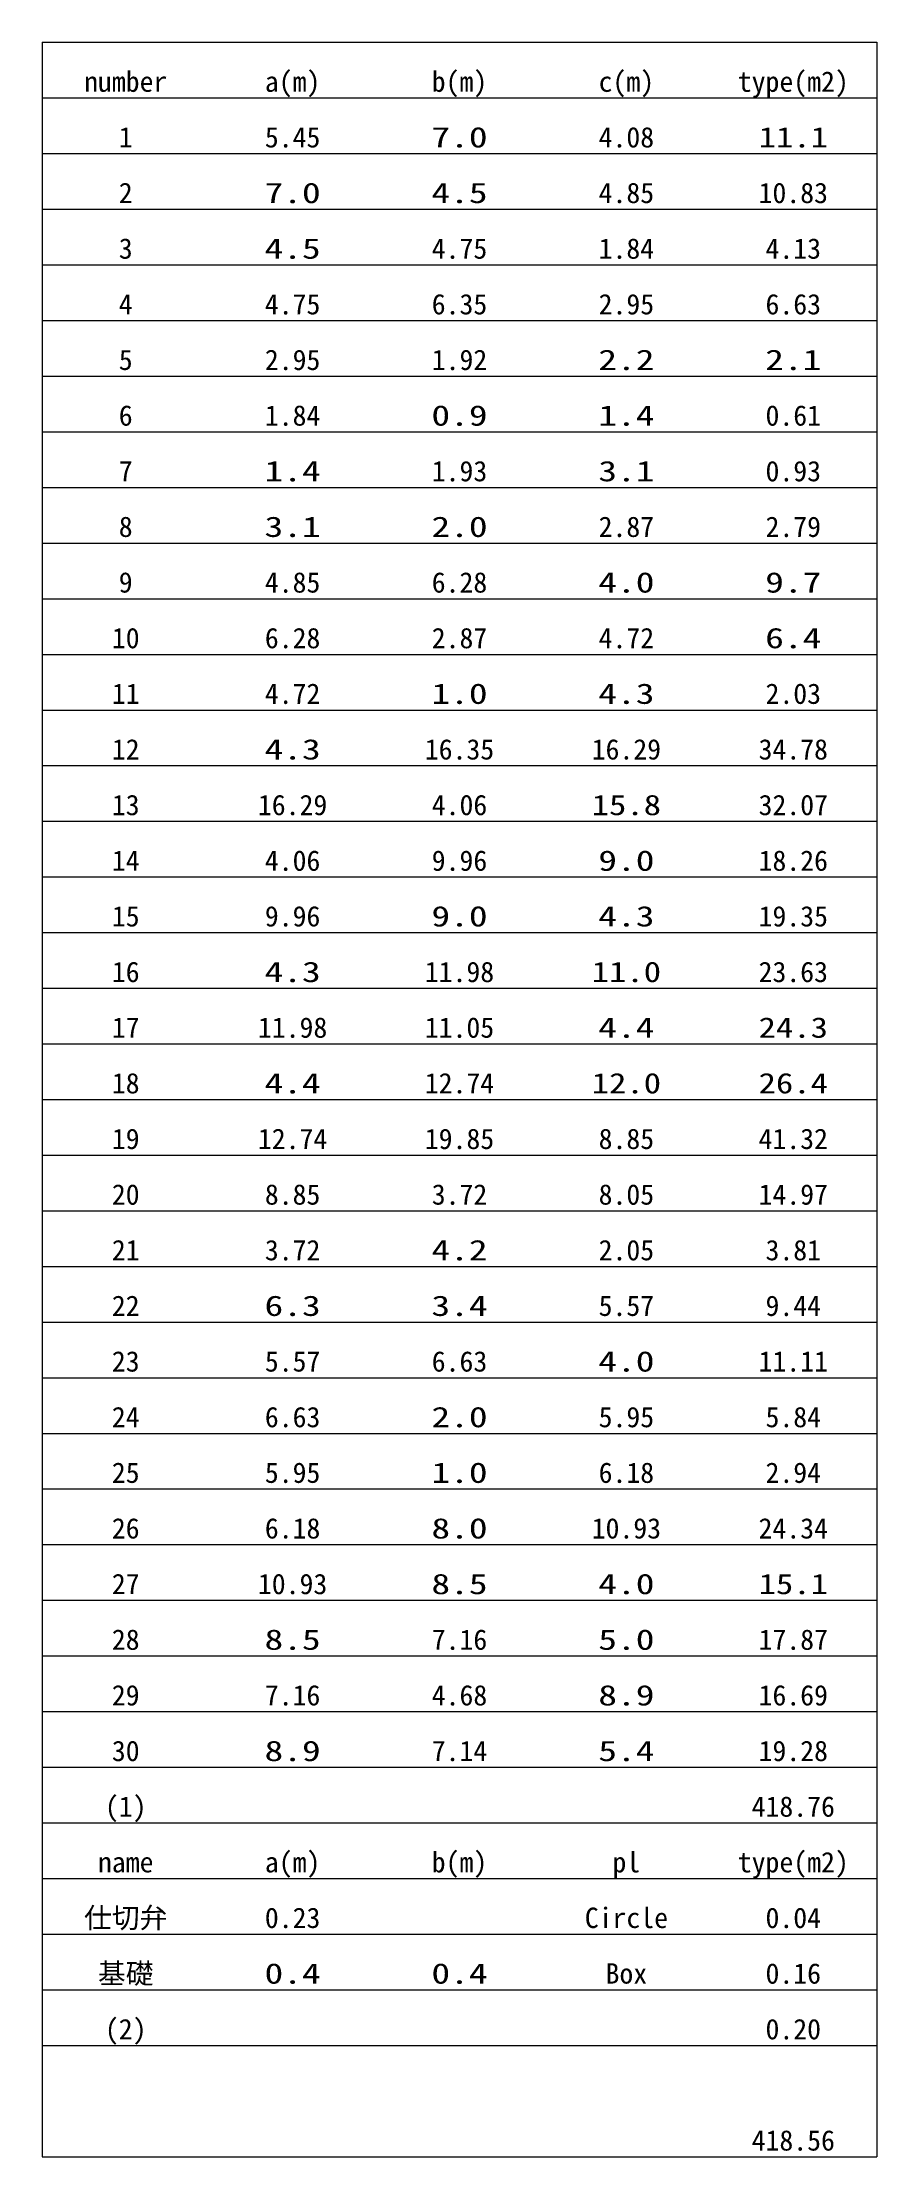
# Model space of a CAD drawing. Units: millimetres at full size. Extents: x 2500 to 112514, y 3375 to 70875.
# Drawn here: x 112498.5 to 112513.5, y 67463 to 67501 of the extents above; entities that cross this region are included whole.
import ezdxf
from ezdxf.enums import TextEntityAlignment as Align

# ---------------------------------------------------------------- set-up
doc = ezdxf.new("R2010")
doc.units = ezdxf.units.MM
doc.header["$LTSCALE"] = 100
doc.layers.add('通常', color=7, linetype='Continuous', lineweight=13)
doc.styles.add('ＭＳ ゴシック', font='')
doc.styles.get('ＭＳ ゴシック').set_extended_font_data('MS Gothic')

msp = doc.modelspace()

# ---------------------------------------------------------------- texts
at = {"layer": '通常', "style": 'ＭＳ ゴシック'}
for s, height, p in [('number', 0.3666, (112500, 67500)), ('a(m)', 0.3666, (112503, 67500)), ('b(m)', 0.3666, (112506, 67500)), ('c(m)', 0.3666, (112509, 67500)), ('type(m2)', 0.3666, (112512, 67500)), ('1', 0.367, (112500, 67499)), ('5.45', 0.3666, (112503, 67499)), ('4.08', 0.3666, (112509, 67499)), ('2', 0.367, (112500, 67498)), ('4.85', 0.3666, (112509, 67498)), ('10.83', 0.3666, (112512, 67498)), ('3', 0.367, (112500, 67497)), ('4.75', 0.3666, (112506, 67497)), ('1.84', 0.3666, (112509, 67497)), ('4.13', 0.3666, (112512, 67497)), ('4', 0.367, (112500, 67496)), ('4.75', 0.3666, (112503, 67496)), ('6.35', 0.3666, (112506, 67496)), ('2.95', 0.3666, (112509, 67496)), ('6.63', 0.3666, (112512, 67496)), ('5', 0.367, (112500, 67495)), ('2.95', 0.3666, (112503, 67495)), ('1.92', 0.3666, (112506, 67495)), ('6', 0.367, (112500, 67494)), ('1.84', 0.3666, (112503, 67494)), ('0.61', 0.3666, (112512, 67494)), ('7', 0.367, (112500, 67493)), ('1.93', 0.3666, (112506, 67493)), ('0.93', 0.3666, (112512, 67493)), ('8', 0.367, (112500, 67492)), ('2.87', 0.3666, (112509, 67492)), ('2.79', 0.3666, (112512, 67492)), ('9', 0.367, (112500, 67491)), ('4.85', 0.3666, (112503, 67491)), ('6.28', 0.3666, (112506, 67491)), ('10', 0.3666, (112500, 67490)), ('6.28', 0.3666, (112503, 67490)), ('2.87', 0.3666, (112506, 67490)), ('4.72', 0.3666, (112509, 67490)), ('11', 0.3666, (112500, 67489)), ('4.72', 0.3666, (112503, 67489)), ('2.03', 0.3666, (112512, 67489)), ('12', 0.3666, (112500, 67488)), ('16.35', 0.3666, (112506, 67488)), ('16.29', 0.3666, (112509, 67488)), ('34.78', 0.3666, (112512, 67488)), ('13', 0.3666, (112500, 67487)), ('16.29', 0.3666, (112503, 67487)), ('4.06', 0.3666, (112506, 67487)), ('32.07', 0.3666, (112512, 67487)), ('14', 0.3666, (112500, 67486)), ('4.06', 0.3666, (112503, 67486)), ('9.96', 0.3666, (112506, 67486)), ('18.26', 0.3666, (112512, 67486)), ('15', 0.3666, (112500, 67485)), ('9.96', 0.3666, (112503, 67485)), ('19.35', 0.3666, (112512, 67485)), ('16', 0.3666, (112500, 67484)), ('11.98', 0.3666, (112506, 67484)), ('23.63', 0.3666, (112512, 67484)), ('17', 0.3666, (112500, 67483)), ('11.98', 0.3666, (112503, 67483)), ('11.05', 0.3666, (112506, 67483)), ('18', 0.3666, (112500, 67482)), ('12.74', 0.3666, (112506, 67482)), ('19', 0.3666, (112500, 67481)), ('12.74', 0.3666, (112503, 67481)), ('19.85', 0.3666, (112506, 67481)), ('8.85', 0.3666, (112509, 67481)), ('41.32', 0.3666, (112512, 67481)), ('20', 0.3666, (112500, 67480)), ('8.85', 0.3666, (112503, 67480)), ('3.72', 0.3666, (112506, 67480)), ('8.05', 0.3666, (112509, 67480)), ('14.97', 0.3666, (112512, 67480)), ('21', 0.3666, (112500, 67479)), ('3.72', 0.3666, (112503, 67479)), ('2.05', 0.3666, (112509, 67479)), ('3.81', 0.3666, (112512, 67479)), ('22', 0.3666, (112500, 67478)), ('5.57', 0.3666, (112509, 67478)), ('9.44', 0.3666, (112512, 67478)), ('23', 0.3666, (112500, 67477)), ('5.57', 0.3666, (112503, 67477)), ('6.63', 0.3666, (112506, 67477)), ('11.11', 0.3666, (112512, 67477)), ('24', 0.3666, (112500, 67476)), ('6.63', 0.3666, (112503, 67476)), ('5.95', 0.3666, (112509, 67476)), ('5.84', 0.3666, (112512, 67476)), ('25', 0.3666, (112500, 67475)), ('5.95', 0.3666, (112503, 67475)), ('6.18', 0.3666, (112509, 67475)), ('2.94', 0.3666, (112512, 67475)), ('26', 0.3666, (112500, 67474)), ('6.18', 0.3666, (112503, 67474)), ('10.93', 0.3666, (112509, 67474)), ('24.34', 0.3666, (112512, 67474)), ('27', 0.3666, (112500, 67473)), ('10.93', 0.3666, (112503, 67473)), ('28', 0.3666, (112500, 67472)), ('7.16', 0.3666, (112506, 67472)), ('17.87', 0.3666, (112512, 67472)), ('29', 0.3666, (112500, 67471)), ('7.16', 0.3666, (112503, 67471)), ('4.68', 0.3666, (112506, 67471)), ('16.69', 0.3666, (112512, 67471)), ('30', 0.3666, (112500, 67470)), ('7.14', 0.3666, (112506, 67470)), ('19.28', 0.3666, (112512, 67470)), ('(1)', 0.3666, (112500, 67469)), ('418.76', 0.3666, (112512, 67469)), ('418.56', 0.3666, (112512, 67463))]:
    msp.add_text(s, height=height, dxfattribs=at).set_placement(p, align=Align.BOTTOM_CENTER)
for s, width, p in [('7.0', 1.35, (112506, 67499)), ('11.1', 1.25, (112512, 67499)), ('7.0', 1.35, (112503, 67498)), ('4.5', 1.35, (112506, 67498)), ('4.5', 1.35, (112503, 67497)), ('2.2', 1.35, (112509, 67495)), ('2.1', 1.35, (112512, 67495)), ('0.9', 1.35, (112506, 67494)), ('1.4', 1.35, (112509, 67494)), ('1.4', 1.35, (112503, 67493)), ('3.1', 1.35, (112509, 67493)), ('3.1', 1.35, (112503, 67492)), ('2.0', 1.35, (112506, 67492)), ('4.0', 1.35, (112509, 67491)), ('9.7', 1.35, (112512, 67491)), ('6.4', 1.35, (112512, 67490)), ('1.0', 1.35, (112506, 67489)), ('4.3', 1.35, (112509, 67489)), ('4.3', 1.35, (112503, 67488)), ('15.8', 1.25, (112509, 67487)), ('9.0', 1.35, (112509, 67486)), ('9.0', 1.35, (112506, 67485)), ('4.3', 1.35, (112509, 67485)), ('4.3', 1.35, (112503, 67484)), ('11.0', 1.25, (112509, 67484)), ('4.4', 1.35, (112509, 67483)), ('24.3', 1.25, (112512, 67483)), ('4.4', 1.35, (112503, 67482)), ('12.0', 1.25, (112509, 67482)), ('26.4', 1.25, (112512, 67482)), ('4.2', 1.35, (112506, 67479)), ('6.3', 1.35, (112503, 67478)), ('3.4', 1.35, (112506, 67478)), ('4.0', 1.35, (112509, 67477)), ('2.0', 1.35, (112506, 67476)), ('1.0', 1.35, (112506, 67475)), ('8.0', 1.35, (112506, 67474)), ('8.5', 1.35, (112506, 67473)), ('4.0', 1.35, (112509, 67473)), ('15.1', 1.25, (112512, 67473)), ('8.5', 1.35, (112503, 67472)), ('5.0', 1.35, (112509, 67472)), ('8.9', 1.35, (112509, 67471)), ('8.9', 1.35, (112503, 67470)), ('5.4', 1.35, (112509, 67470))]:
    msp.add_text(s, height=0.3666, dxfattribs=dict(at, width=width)).set_placement(p, align=Align.BOTTOM_CENTER)
at = {"layer": '通常', "color": 1, "style": 'ＭＳ ゴシック'}
for s, p in [('name', (112500, 67468)), ('a(m)', (112503, 67468)), ('b(m)', (112506, 67468)), ('pl', (112509, 67468)), ('type(m2)', (112512, 67468)), ('仕切弁', (112500, 67467)), ('Circle', (112509, 67467)), ('0.23', (112503, 67467)), ('0.04', (112512, 67467)), ('基礎', (112500, 67466)), ('Box', (112509, 67466)), ('0.16', (112512, 67466)), ('(2)', (112500, 67465)), ('0.20', (112512, 67465))]:
    msp.add_text(s, height=0.3666, dxfattribs=at).set_placement(p, align=Align.BOTTOM_CENTER)
at = {"layer": '通常', "color": 1, "style": 'ＭＳ ゴシック', "width": 1.35}
for p in [(112503, 67466), (112506, 67466)]:
    msp.add_text('0.4', height=0.3666, dxfattribs=at).set_placement(p, align=Align.BOTTOM_CENTER)

# ---------------------------------------------------------------- linework, layer by layer
at = {"layer": '通常'}
for p, q in [((112498.5, 67501), (112498.5, 67500)), ((112498.5, 67501), (112513.5, 67501)), ((112513.5, 67501), (112513.5, 67500)), ((112498.5, 67500), (112513.5, 67500)), ((112498.5, 67500), (112498.5, 67499)), ((112513.5, 67500), (112513.5, 67499)), ((112498.5, 67499), (112513.5, 67499)), ((112498.5, 67499), (112498.5, 67498)), ((112513.5, 67499), (112513.5, 67498)), ((112498.5, 67498), (112513.5, 67498)), ((112498.5, 67498), (112498.5, 67497)), ((112513.5, 67498), (112513.5, 67497)), ((112498.5, 67497), (112513.5, 67497)), ((112498.5, 67497), (112498.5, 67496)), ((112513.5, 67497), (112513.5, 67496)), ((112498.5, 67496), (112513.5, 67496)), ((112498.5, 67496), (112498.5, 67495)), ((112513.5, 67496), (112513.5, 67495)), ((112498.5, 67495), (112513.5, 67495)), ((112498.5, 67495), (112498.5, 67494)), ((112513.5, 67495), (112513.5, 67494)), ((112498.5, 67494), (112513.5, 67494)), ((112498.5, 67494), (112498.5, 67493)), ((112513.5, 67494), (112513.5, 67493)), ((112498.5, 67493), (112513.5, 67493)), ((112498.5, 67493), (112498.5, 67492)), ((112513.5, 67493), (112513.5, 67492)), ((112498.5, 67492), (112513.5, 67492)), ((112498.5, 67492), (112498.5, 67491)), ((112513.5, 67492), (112513.5, 67491)), ((112498.5, 67491), (112513.5, 67491)), ((112498.5, 67491), (112498.5, 67490)), ((112513.5, 67491), (112513.5, 67490)), ((112498.5, 67490), (112513.5, 67490)), ((112498.5, 67490), (112498.5, 67489)), ((112513.5, 67490), (112513.5, 67489)), ((112498.5, 67489), (112513.5, 67489)), ((112498.5, 67489), (112498.5, 67488)), ((112513.5, 67489), (112513.5, 67488)), ((112498.5, 67488), (112513.5, 67488)), ((112498.5, 67488), (112498.5, 67487)), ((112513.5, 67488), (112513.5, 67487)), ((112498.5, 67487), (112513.5, 67487)), ((112498.5, 67487), (112498.5, 67486)), ((112513.5, 67487), (112513.5, 67486)), ((112498.5, 67486), (112513.5, 67486)), ((112498.5, 67486), (112498.5, 67485)), ((112513.5, 67486), (112513.5, 67485)), ((112498.5, 67485), (112513.5, 67485)), ((112498.5, 67485), (112498.5, 67484)), ((112513.5, 67485), (112513.5, 67484)), ((112498.5, 67484), (112513.5, 67484)), ((112498.5, 67484), (112498.5, 67483)), ((112513.5, 67484), (112513.5, 67483)), ((112498.5, 67483), (112513.5, 67483)), ((112498.5, 67483), (112498.5, 67482)), ((112513.5, 67483), (112513.5, 67482)), ((112498.5, 67482), (112513.5, 67482)), ((112498.5, 67482), (112498.5, 67481)), ((112513.5, 67482), (112513.5, 67481)), ((112498.5, 67481), (112513.5, 67481)), ((112498.5, 67481), (112498.5, 67480)), ((112513.5, 67481), (112513.5, 67480)), ((112498.5, 67480), (112513.5, 67480)), ((112498.5, 67480), (112498.5, 67479)), ((112513.5, 67480), (112513.5, 67479)), ((112498.5, 67479), (112513.5, 67479)), ((112498.5, 67479), (112498.5, 67478)), ((112513.5, 67479), (112513.5, 67478)), ((112498.5, 67478), (112513.5, 67478)), ((112498.5, 67478), (112498.5, 67477)), ((112513.5, 67478), (112513.5, 67477)), ((112498.5, 67477), (112513.5, 67477)), ((112498.5, 67477), (112498.5, 67476)), ((112513.5, 67477), (112513.5, 67476)), ((112498.5, 67476), (112513.5, 67476)), ((112498.5, 67476), (112498.5, 67475)), ((112513.5, 67476), (112513.5, 67475)), ((112498.5, 67475), (112513.5, 67475)), ((112498.5, 67475), (112498.5, 67474)), ((112513.5, 67475), (112513.5, 67474)), ((112498.5, 67474), (112513.5, 67474)), ((112498.5, 67474), (112498.5, 67473)), ((112513.5, 67474), (112513.5, 67473)), ((112498.5, 67473), (112513.5, 67473)), ((112498.5, 67473), (112498.5, 67472)), ((112513.5, 67473), (112513.5, 67472)), ((112498.5, 67472), (112513.5, 67472)), ((112498.5, 67472), (112498.5, 67471)), ((112513.5, 67472), (112513.5, 67471)), ((112498.5, 67471), (112513.5, 67471)), ((112498.5, 67471), (112498.5, 67470)), ((112513.5, 67471), (112513.5, 67470)), ((112498.5, 67470), (112513.5, 67470)), ((112498.5, 67470), (112498.5, 67469)), ((112513.5, 67470), (112513.5, 67469)), ((112498.5, 67469), (112513.5, 67469)), ((112498.5, 67469), (112498.5, 67468)), ((112513.5, 67469), (112513.5, 67468)), ((112498.5, 67468), (112513.5, 67468)), ((112498.5, 67468), (112498.5, 67467)), ((112513.5, 67468), (112513.5, 67467)), ((112498.5, 67467), (112513.5, 67467)), ((112498.5, 67467), (112498.5, 67466)), ((112513.5, 67467), (112513.5, 67466)), ((112498.5, 67466), (112513.5, 67466)), ((112498.5, 67466), (112498.5, 67465)), ((112513.5, 67466), (112513.5, 67465)), ((112498.5, 67465), (112513.5, 67465)), ((112498.5, 67465), (112498.5, 67463)), ((112513.5, 67465), (112513.5, 67463)), ((112498.5, 67463), (112513.5, 67463))]:
    msp.add_line(p, q, dxfattribs=at)

msp.set_redraw_order([(e.dxf.handle, doc.entitydb.next_handle()) for e in msp.query("TEXT MTEXT ATTDEF DIMENSION ARC_DIMENSION")])  # texts and dimensions are drawn at this point

doc.saveas('drawing.dxf')
